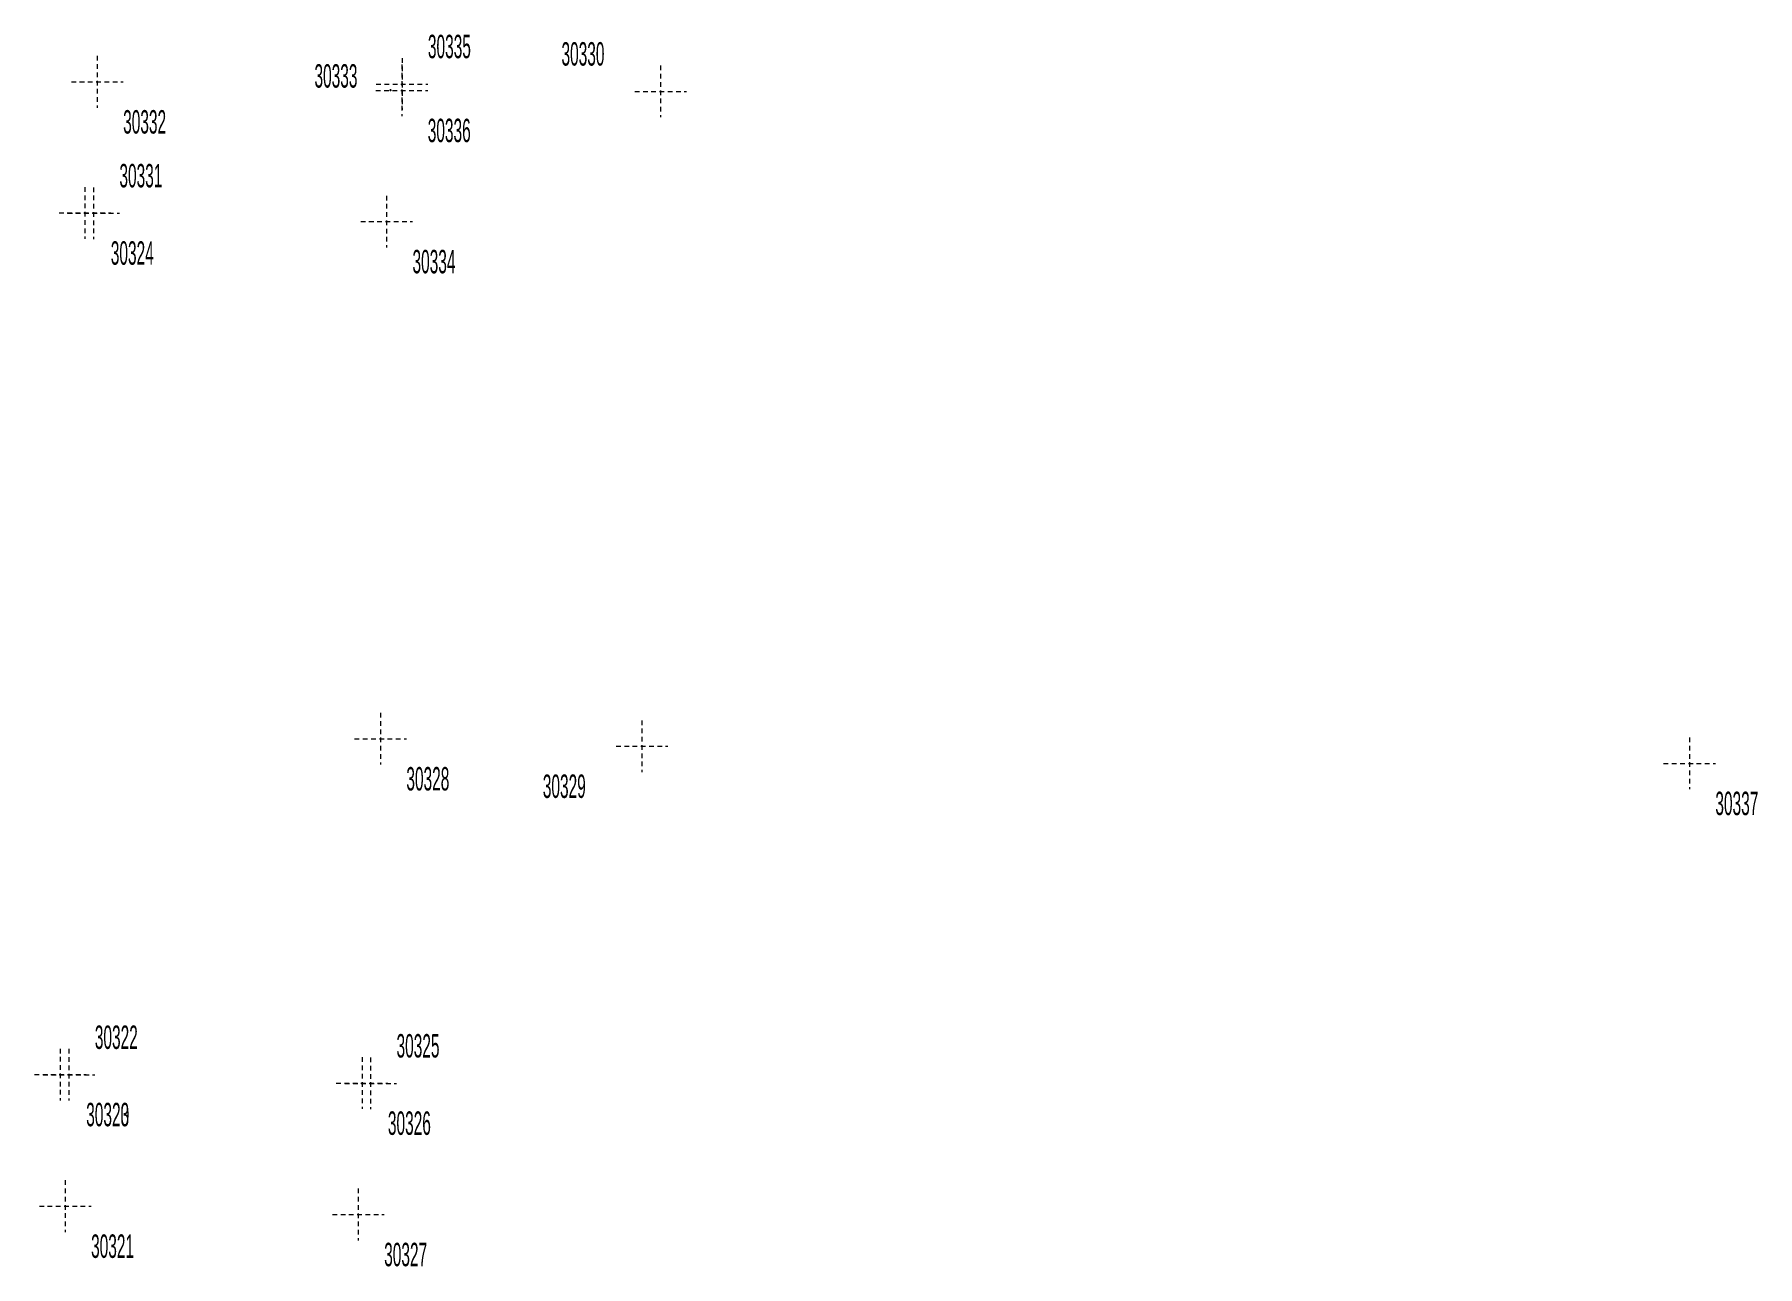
# Model space of a CAD drawing. Extents: x 2835785 to 2851632, y 1243954 to 1251877.
# Drawn here: x 2836421.3 to 2836521.2, y 1251805.9 to 1251877.4 of the extents above; entities that cross this region are included whole.
import ezdxf

# ---------------------------------------------------------------- set-up
doc = ezdxf.new("R2010")
doc.units = 0
doc.header["$MEASUREMENT"] = 0
doc.linetypes.add('Dash Med4', pattern=[0.25, 0.090426, -0.069149, 0.090426])
doc.layers.add('Bldg_Comp', color=5, linetype='Continuous', true_color=0x0000ff)
doc.layers.add('Easements', color=5, linetype='Continuous', true_color=0x0000ff)

msp = doc.modelspace()

# ---------------------------------------------------------------- texts
at = {"layer": 'Bldg_Comp', "width": 0.49329}
for s, p in [('30335', (2836444.1, 1251876.003, 7471.25)), ('30330', (2836451.844, 1251875.575, 7471.25)), ('30333', (2836437.522, 1251874.297, 7471.25)), ('30332', (2836426.429, 1251871.632, 7471.25)), ('30336', (2836444.089, 1251871.133, 7471.25)), ('30331', (2836426.212, 1251868.51, 7471.25)), ('30324', (2836425.712, 1251864.024, 7471.25)), ('30334', (2836443.205, 1251863.525, 7471.25)), ('30328', (2836442.85, 1251833.523, 7471.25)), ('30329', (2836450.761, 1251833.091, 7471.25)), ('30337', (2836518.746, 1251832.094)), ('30322', (2836424.787, 1251818.53, 7471.25)), ('30325', (2836442.28, 1251818.031, 7471.25)), ('30320', (2836424.287, 1251814.044)), ('30323', (2836424.287, 1251814.044, 7471.25)), ('30326', (2836441.78, 1251813.545, 7471.25)), ('30321', (2836424.57, 1251806.408, 7471.25)), ('30327', (2836441.563, 1251805.924, 7471.25))]:
    msp.add_text(s, height=1.3583, dxfattribs=at).set_placement(p)

# ---------------------------------------------------------------- blocks, each defined once
blk = doc.blocks.new('PT_CROSS')
at = {"layer": 'Easements', "color": 5, "linetype": 'Dash Med4', "lineweight": 15, "true_color": 0x0000ff}
for points in [[(0, 0.5), (0, -0.5)], [(-0.5, 0), (0.5, 0)]]:
    blk.add_lwpolyline(points, dxfattribs=at)
at = {"layer": 'Easements'}
blk.add_point((0, 0), dxfattribs=at)
blk = doc.blocks.new('PT_DOT')
at = {"layer": 'Bldg_Comp', "color": 5, "linetype": 'ByBlock', "lineweight": 13, "true_color": 0x0000ff}
blk.add_circle((0, 0), 0.0625, dxfattribs=at)
at = {"layer": 'Bldg_Comp'}
blk.add_point((0, 0), dxfattribs=at)

# ---------------------------------------------------------------- block references
at = {"layer": 'Bldg_Comp'}
for name, p, xscale, yscale in [('PT_CROSS', (2836424.929, 1251874.632, 7471.25), 3.000000044703484, 3.000000044703484), ('PT_CROSS', (2836442.6, 1251874.503, 7471.25), 3.000000044703484, 3.000000044703484), ('PT_CROSS', (2836442.589, 1251874.133, 7471.25), 3.000000044703484, 3.000000044703484), ('PT_CROSS', (2836457.594, 1251874.075, 7471.25), 3.000000044703484, 3.000000044703484), ('PT_DOT', (2836441.922, 1251874.147, 7471.25), 0.2999999932944775, 0.2999999932944775), ('PT_CROSS', (2836424.212, 1251867.024, 7471.25), 3.000000044703484, 3.000000044703484), ('PT_CROSS', (2836424.712, 1251867.01, 7471.25), 3.000000044703484, 3.000000044703484), ('PT_CROSS', (2836441.705, 1251866.525, 7471.25), 3.000000044703484, 3.000000044703484), ('PT_CROSS', (2836441.35, 1251836.523, 7471.25), 3.000000044703484, 3.000000044703484), ('PT_CROSS', (2836456.511, 1251836.091, 7471.25), 3.000000044703484, 3.000000044703484), ('PT_CROSS', (2836517.246, 1251835.094), 3.000000044703484, 3.000000044703484), ('PT_CROSS', (2836422.787, 1251817.044), 3.000000044703484, 3.000000044703484), ('PT_CROSS', (2836422.787, 1251817.044, 7471.25), 3.000000044703484, 3.000000044703484), ('PT_CROSS', (2836423.287, 1251817.03, 7471.25), 3.000000044703484, 3.000000044703484), ('PT_CROSS', (2836440.28, 1251816.545, 7471.25), 3.000000044703484, 3.000000044703484), ('PT_CROSS', (2836440.78, 1251816.531, 7471.25), 3.000000044703484, 3.000000044703484), ('PT_CROSS', (2836423.07, 1251809.408, 7471.25), 3.000000044703484, 3.000000044703484), ('PT_CROSS', (2836440.063, 1251808.924, 7471.25), 3.000000044703484, 3.000000044703484)]:
    msp.add_blockref(name, p, dxfattribs=dict(at, xscale=xscale, yscale=yscale))

msp.set_redraw_order([(e.dxf.handle, doc.entitydb.next_handle()) for e in msp.query("TEXT MTEXT ATTDEF DIMENSION ARC_DIMENSION")])  # texts and dimensions are drawn at this point

doc.saveas('drawing.dxf')
